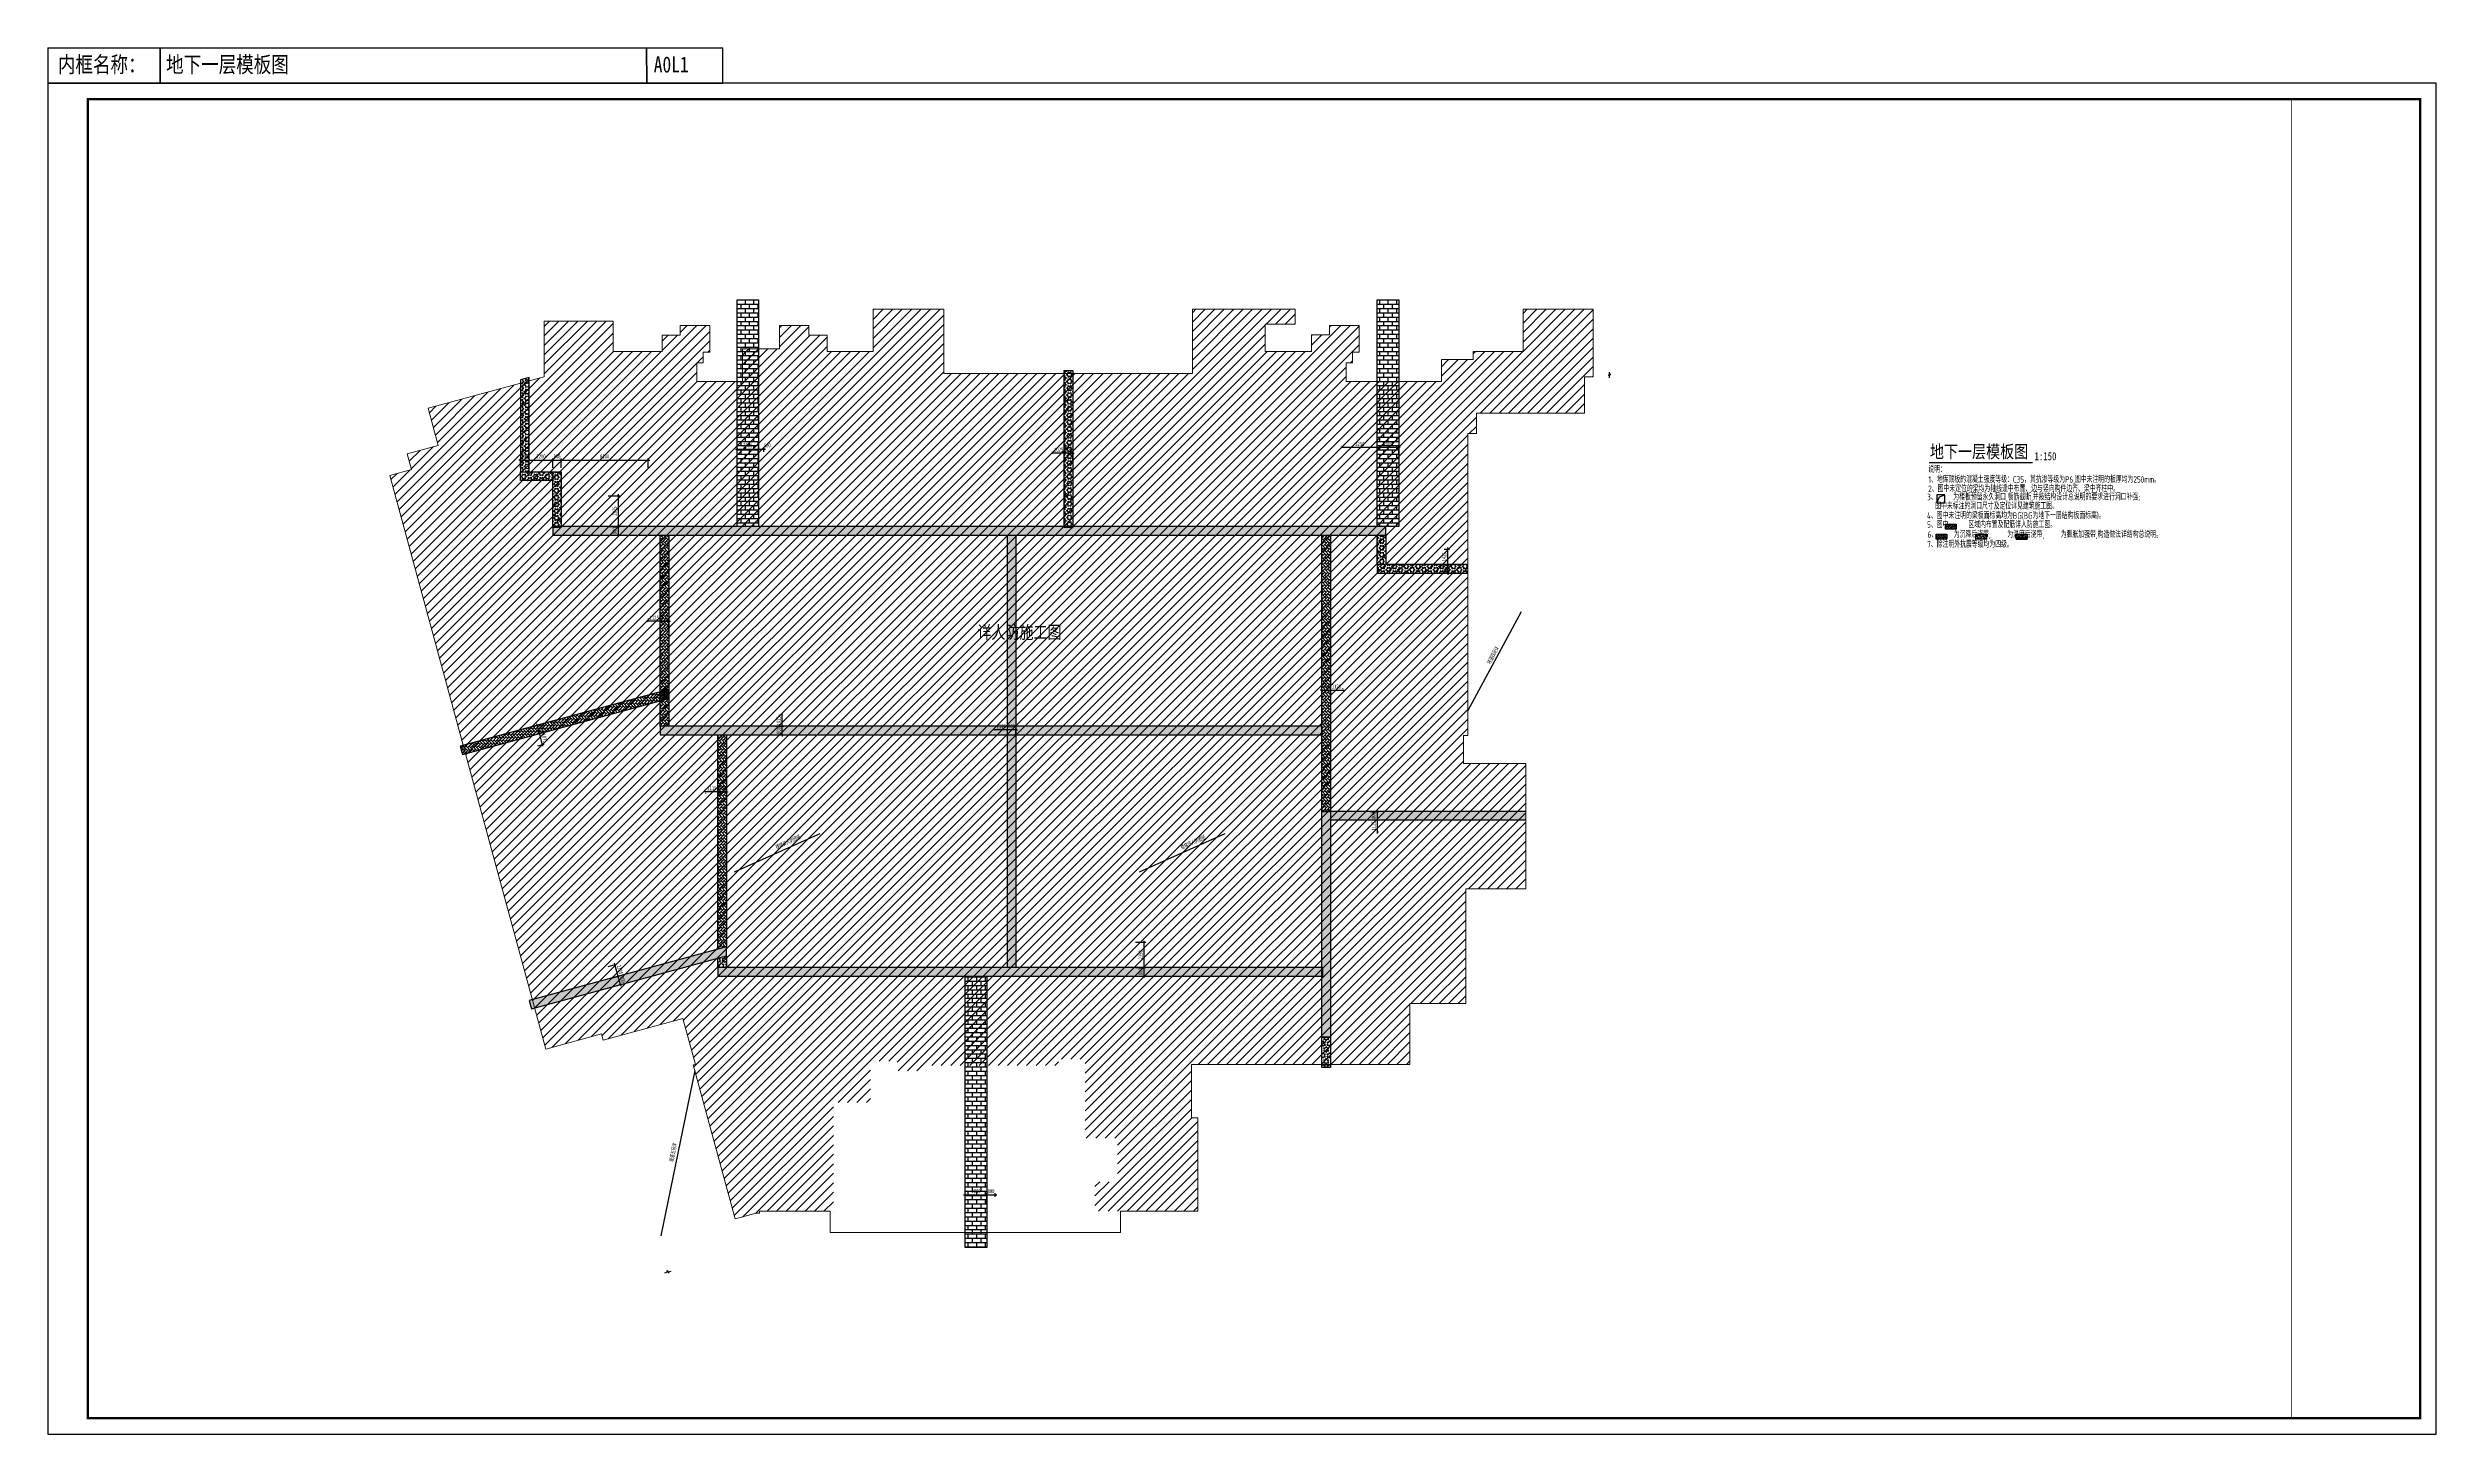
# Model space of a CAD drawing. Extents: x -302153 to 1239823, y 44204 to 1496698.
# Drawn here: x 878500 to 1101400, y 1073298 to 1202748 of the extents above; entities that cross this region are included whole.
import ezdxf
from ezdxf.enums import TextEntityAlignment as Align
from ezdxf.xclip import XClip

# ---------------------------------------------------------------- set-up
doc = ezdxf.new("R2010")
doc.units = 0
doc.header["$LTSCALE"] = 1500
doc.header["$MEASUREMENT"] = 0
doc.header["$XCLIPFRAME"] = 0
doc.layers.get('0').update_dxf_attribs({"linetype": 'CONTINUOUS'})
doc.layers.get('Defpoints').update_dxf_attribs({"color": 2, "linetype": 'CONTINUOUS'})
for name, color, linetype in [('C-SHET-SHET', 144, 'CONTINUOUS'), ('S_PLAN_DIMS', 3, 'CONTINUOUS'), ('S_PLAN_THIN', 83, 'CONTINUOUS'), ('SD_THIN', 83, 'CONTINUOUS'), ('TEXT', 7, 'CONTINUOUS'), ('后浇带', 7, 'CONTINUOUS')]:
    doc.layers.add(name, color=color, linetype=linetype)
doc.layers.add('HATCH', color=254, linetype='CONTINUOUS', lineweight=0)
doc.layers.add('内框', color=8, linetype='CONTINUOUS', plot=False)
doc.styles.add('TH-STYLE2', font='', dxfattribs={"width": 0.8})
doc.styles.add('TH-STYLE3', font='tssdeng.shx', dxfattribs={"width": 0.7, "bigfont": 'tssdchn.shx'})
doc.styles.add('TSSD_Dimension', font='', dxfattribs={"width": 0.7})
doc.styles.add('TSSD_Label', font='tssdeng.shx', dxfattribs={"width": 0.7, "bigfont": 'hztxt.shx'})
doc.styles.add('TSSD_REIN', font='Tssdeng.shx', dxfattribs={"width": 0.7, "bigfont": 'hztxt.shx'})
doc.styles.add('黑体', font='simhei.ttf')
doc.styles.get('TH-STYLE2').set_extended_font_data('SimSun')
doc.styles.get('TSSD_Dimension').set_extended_font_data('SimSun')
doc.dimstyles.new('TSSD_150_150', dxfattribs={"dimtxt": 375, "dimasz": 150, "dimexe": 150, "dimexo": 375, "dimgap": 150, "dimtad": 1, "dimdec": 0, "dimzin": 0, "dimdsep": 46, "dimtxsty": 'TSSD_Dimension', "dimblk": 'ARCHTICK', "dimblk1": 'ARCHTICK', "dimblk2": 'ARCHTICK', "dimcen": 0, "dimdle": 150, "dimclrt": 7, "dimadec": 0, "dimazin": 0, "dimtfac": 1, "dimtdec": 0, "dimtix": 1, "dimtmove": 2, "dimatfit": 3, "dimfxl": 1, "dimtolj": 1, "dimtzin": 0, "dimarcsym": 0})
pattern_1 = [(0, (0, 0), (0, 400), []), (90, (0, 0), (-400, 400), [400, -400])]

# ---------------------------------------------------------------- blocks, each defined once
blk = doc.blocks.new('THAPE_A0L1_inner')
at = {"layer": '内框'}
for p, q in [((0, 863), (0, 841)), ((0, 863), (420, 863)), ((70, 841), (70, 863)), ((70, 863), (70, 841)), ((372.7, 841), (372.6, 863)), ((372.6, 863), (372.7, 841)), ((420, 841), (420, 863)), ((0, 841), (70, 841)), ((40, 841), (0, 841)), ((120, 841), (40, 841)), ((70, 841), (372.7, 841)), ((280, 841), (120, 841)), ((420, 841), (280, 841)), ((372.7, 841), (420, 841)), ((1476, 774), (1476, 802))]:
    blk.add_line(p, q, dxfattribs=at)
blk.add_lwpolyline([(0, 0), (1486, 0), (1486, 841), (0, 841)], close=True, dxfattribs=at)
at = {"layer": '内框', "const_width": 1.4}
blk.add_lwpolyline([(25, 831), (25, 10), (1476, 10), (1476, 831)], close=True, dxfattribs=at)
at = {"layer": '内框', "const_width": 0.5}
blk.add_lwpolyline([(1396, 831), (1396, 10)], dxfattribs=at)
at = {"layer": '内框', "style": '黑体', "width": 0.8}
for s, p in [('内框名称：', (6.3, 847.6)), ('A0L1', (377, 847.6))]:
    blk.add_text(s, height=10, dxfattribs=at).set_placement(p)
blk.add_attdef('内框名称', (73.6, 847.6), '', height=10, dxfattribs=at)
blk = doc.blocks.new('_ArchTick')
at = {"color": 0, "const_width": 0.25}
blk.add_lwpolyline([(-0.5, -0.5), (0.5, 0.5)], dxfattribs=at)
blk = doc.blocks.new('*D233')
at = {"layer": 'Defpoints', "color": 0, "transparency": 16777216}
for p in [(466924, 1355656), (466124, 1354483), (466924, 1355091)]:
    blk.add_point(p, dxfattribs=at)
at = {"layer": 'S_PLAN_DIMS', "color": 0, "lineweight": -2, "transparency": 16777216}
for p, q in [((466124, 1355656), (465974, 1355656)), ((466124, 1354858), (466124, 1355806)), ((466124, 1355656), (466924, 1355656)), ((466924, 1355466), (466924, 1355806)), ((466924, 1355656), (467074, 1355656))]:
    blk.add_line(p, q, dxfattribs=at)
at = {"layer": 'S_PLAN_DIMS', "color": 0, "lineweight": -2, "transparency": 16777216, "xscale": 150, "yscale": 150, "zscale": 150}
blk.add_blockref('_ArchTick', (466124, 1355656), dxfattribs=at)
at = {"layer": 'S_PLAN_DIMS', "color": 0, "lineweight": -2, "transparency": 16777216, "xscale": 150, "yscale": 150, "zscale": 150, "rotation": 180}
blk.add_blockref('_ArchTick', (466924, 1355656), dxfattribs=at)
at = {"layer": 'S_PLAN_DIMS', "color": 7, "transparency": 16777216, "insert": (466524, 1355994), "char_height": 375, "attachment_point": 5, "style": 'TSSD_Dimension'}
blk.add_mtext('\\A1;800', dxfattribs=at)
blk = doc.blocks.new('*D234')
at = {"layer": 'Defpoints', "color": 0, "transparency": 16777216}
for p in [(466124, 1355656), (464124, 1354483), (466124, 1354483)]:
    blk.add_point(p, dxfattribs=at)
at = {"layer": 'S_PLAN_DIMS', "color": 0, "lineweight": -2, "transparency": 16777216}
for p, q in [((463974, 1355656), (466274, 1355656)), ((464124, 1354858), (464124, 1355806)), ((466124, 1354858), (466124, 1355806))]:
    blk.add_line(p, q, dxfattribs=at)
at = {"layer": 'S_PLAN_DIMS', "color": 0, "lineweight": -2, "transparency": 16777216, "xscale": 150, "yscale": 150, "zscale": 150, "rotation": 180}
blk.add_blockref('_ArchTick', (464124, 1355656), dxfattribs=at)
at = {"layer": 'S_PLAN_DIMS', "color": 0, "lineweight": -2, "transparency": 16777216, "xscale": 150, "yscale": 150, "zscale": 150}
blk.add_blockref('_ArchTick', (466124, 1355656), dxfattribs=at)
at = {"layer": 'S_PLAN_DIMS', "color": 7, "transparency": 16777216, "insert": (465124, 1355994), "char_height": 375, "attachment_point": 5, "style": 'TSSD_Dimension'}
blk.add_mtext('\\A1;2000', dxfattribs=at)
blk = doc.blocks.new('*D235')
at = {"layer": 'Defpoints', "color": 0, "transparency": 16777216}
for p in [(479647, 1376878), (479647, 1376078), (480823, 1376878)]:
    blk.add_point(p, dxfattribs=at)
at = {"layer": 'S_PLAN_DIMS', "color": 0, "lineweight": -2, "transparency": 16777216}
for p, q in [((480022, 1376878), (480973, 1376878)), ((480022, 1376078), (480973, 1376078)), ((480823, 1376878), (480823, 1377028)), ((480823, 1376078), (480823, 1376878)), ((480823, 1376078), (480823, 1375928))]:
    blk.add_line(p, q, dxfattribs=at)
at = {"layer": 'S_PLAN_DIMS', "color": 0, "lineweight": -2, "transparency": 16777216, "xscale": 150, "yscale": 150, "zscale": 150}
for p, rotation in [((480823, 1376878), 270), ((480823, 1376078), 90)]:
    blk.add_blockref('_ArchTick', p, dxfattribs=dict(at, rotation=rotation))
at = {"layer": 'S_PLAN_DIMS', "color": 7, "transparency": 16777216, "insert": (480485, 1376478), "char_height": 375, "attachment_point": 5, "rotation": 90, "style": 'TSSD_Dimension'}
blk.add_mtext('\\A1;800', dxfattribs=at)
blk = doc.blocks.new('*D236')
at = {"layer": 'Defpoints', "color": 0, "transparency": 16777216}
for p in [(499325, 1402776), (499325, 1402572), (498199, 1401940)]:
    blk.add_point(p, dxfattribs=at)
at = {"layer": 'S_PLAN_DIMS', "color": 0, "lineweight": -2, "transparency": 16777216}
for p, q in [((498049, 1402776), (499475, 1402776)), ((498199, 1402315), (498199, 1402926)), ((499325, 1402947), (499325, 1402926))]:
    blk.add_line(p, q, dxfattribs=at)
at = {"layer": 'S_PLAN_DIMS', "color": 0, "lineweight": -2, "transparency": 16777216, "xscale": 150, "yscale": 150, "zscale": 150, "rotation": 180}
blk.add_blockref('_ArchTick', (498199, 1402776), dxfattribs=at)
at = {"layer": 'S_PLAN_DIMS', "color": 0, "lineweight": -2, "transparency": 16777216, "xscale": 150, "yscale": 150, "zscale": 150}
blk.add_blockref('_ArchTick', (499325, 1402776), dxfattribs=at)
at = {"layer": 'S_PLAN_DIMS', "color": 7, "transparency": 16777216, "insert": (498762, 1403113), "char_height": 375, "attachment_point": 5, "style": 'TSSD_Dimension'}
blk.add_mtext('\\A1;1126', dxfattribs=at)
blk = doc.blocks.new('*D237')
at = {"layer": 'Defpoints', "color": 0, "transparency": 16777216}
for p in [(498199, 1402776), (497399, 1401940), (498199, 1401940)]:
    blk.add_point(p, dxfattribs=at)
at = {"layer": 'S_PLAN_DIMS', "color": 0, "lineweight": -2, "transparency": 16777216}
for p, q in [((497399, 1402776), (497249, 1402776)), ((497399, 1402315), (497399, 1402926)), ((497399, 1402776), (498199, 1402776)), ((498199, 1402315), (498199, 1402926)), ((498199, 1402776), (498349, 1402776))]:
    blk.add_line(p, q, dxfattribs=at)
at = {"layer": 'S_PLAN_DIMS', "color": 0, "lineweight": -2, "transparency": 16777216, "xscale": 150, "yscale": 150, "zscale": 150}
blk.add_blockref('_ArchTick', (497399, 1402776), dxfattribs=at)
at = {"layer": 'S_PLAN_DIMS', "color": 0, "lineweight": -2, "transparency": 16777216, "xscale": 150, "yscale": 150, "zscale": 150, "rotation": 180}
blk.add_blockref('_ArchTick', (498199, 1402776), dxfattribs=at)
at = {"layer": 'S_PLAN_DIMS', "color": 7, "transparency": 16777216, "insert": (497799, 1403113), "char_height": 375, "attachment_point": 5, "style": 'TSSD_Dimension'}
blk.add_mtext('\\A1;800', dxfattribs=at)
blk = doc.blocks.new('*D238')
at = {"layer": 'Defpoints', "color": 0, "transparency": 16777216}
for p in [(466925, 1399065), (466925, 1398846), (468050, 1398183)]:
    blk.add_point(p, dxfattribs=at)
at = {"layer": 'S_PLAN_DIMS', "color": 0, "lineweight": -2, "transparency": 16777216}
for p, q in [((468200, 1399065), (466775, 1399065)), ((466925, 1399221), (466925, 1399215)), ((468050, 1398558), (468050, 1399215))]:
    blk.add_line(p, q, dxfattribs=at)
at = {"layer": 'S_PLAN_DIMS', "color": 0, "lineweight": -2, "transparency": 16777216, "xscale": 150, "yscale": 150, "zscale": 150, "rotation": 180}
blk.add_blockref('_ArchTick', (466925, 1399065), dxfattribs=at)
at = {"layer": 'S_PLAN_DIMS', "color": 0, "lineweight": -2, "transparency": 16777216, "xscale": 150, "yscale": 150, "zscale": 150}
blk.add_blockref('_ArchTick', (468050, 1399065), dxfattribs=at)
at = {"layer": 'S_PLAN_DIMS', "color": 7, "transparency": 16777216, "insert": (467488, 1399403), "char_height": 375, "attachment_point": 5, "style": 'TSSD_Dimension'}
blk.add_mtext('\\A1;1125', dxfattribs=at)
blk = doc.blocks.new('*D239')
at = {"layer": 'Defpoints', "color": 0, "transparency": 16777216}
for p in [(468050, 1399065), (468050, 1398183), (468850, 1398183)]:
    blk.add_point(p, dxfattribs=at)
at = {"layer": 'S_PLAN_DIMS', "color": 0, "lineweight": -2, "transparency": 16777216}
for p, q in [((468050, 1399065), (467900, 1399065)), ((468050, 1398558), (468050, 1399215)), ((468850, 1399065), (468050, 1399065)), ((468850, 1398558), (468850, 1399215)), ((468850, 1399065), (469000, 1399065))]:
    blk.add_line(p, q, dxfattribs=at)
at = {"layer": 'S_PLAN_DIMS', "color": 0, "lineweight": -2, "transparency": 16777216, "xscale": 150, "yscale": 150, "zscale": 150}
blk.add_blockref('_ArchTick', (468050, 1399065), dxfattribs=at)
at = {"layer": 'S_PLAN_DIMS', "color": 0, "lineweight": -2, "transparency": 16777216, "xscale": 150, "yscale": 150, "zscale": 150, "rotation": 180}
blk.add_blockref('_ArchTick', (468850, 1399065), dxfattribs=at)
at = {"layer": 'S_PLAN_DIMS', "color": 7, "transparency": 16777216, "insert": (468450, 1399403), "char_height": 375, "attachment_point": 5, "style": 'TSSD_Dimension'}
blk.add_mtext('\\A1;800', dxfattribs=at)
blk = doc.blocks.new('*D240')
at = {"layer": 'Defpoints', "color": 0, "transparency": 16777216}
for p in [(439925, 1393468), (439925, 1393272), (441040, 1394128)]:
    blk.add_point(p, dxfattribs=at)
at = {"layer": 'S_PLAN_DIMS', "color": 0, "lineweight": -2, "transparency": 16777216}
for p, q in [((441190, 1393272), (439775, 1393272)), ((441040, 1393753), (441040, 1393122)), ((439925, 1393093), (439925, 1393122))]:
    blk.add_line(p, q, dxfattribs=at)
at = {"layer": 'S_PLAN_DIMS', "color": 0, "lineweight": -2, "transparency": 16777216, "xscale": 150, "yscale": 150, "zscale": 150, "rotation": 180}
blk.add_blockref('_ArchTick', (439925, 1393272), dxfattribs=at)
at = {"layer": 'S_PLAN_DIMS', "color": 0, "lineweight": -2, "transparency": 16777216, "xscale": 150, "yscale": 150, "zscale": 150}
blk.add_blockref('_ArchTick', (441040, 1393272), dxfattribs=at)
at = {"layer": 'S_PLAN_DIMS', "color": 7, "transparency": 16777216, "insert": (440483, 1393610), "char_height": 375, "attachment_point": 5, "style": 'TSSD_Dimension'}
blk.add_mtext('\\A1;1115', dxfattribs=at)
blk = doc.blocks.new('*D241')
at = {"layer": 'Defpoints', "color": 0, "transparency": 16777216}
for p in [(441040, 1394128), (441040, 1393272), (441840, 1394128)]:
    blk.add_point(p, dxfattribs=at)
at = {"layer": 'S_PLAN_DIMS', "color": 0, "lineweight": -2, "transparency": 16777216}
for p, q in [((441040, 1393272), (440890, 1393272)), ((441040, 1393753), (441040, 1393122)), ((441840, 1393272), (441040, 1393272)), ((441840, 1393753), (441840, 1393122)), ((441840, 1393272), (441990, 1393272))]:
    blk.add_line(p, q, dxfattribs=at)
at = {"layer": 'S_PLAN_DIMS', "color": 0, "lineweight": -2, "transparency": 16777216, "xscale": 150, "yscale": 150, "zscale": 150}
blk.add_blockref('_ArchTick', (441040, 1393272), dxfattribs=at)
at = {"layer": 'S_PLAN_DIMS', "color": 0, "lineweight": -2, "transparency": 16777216, "xscale": 150, "yscale": 150, "zscale": 150, "rotation": 180}
blk.add_blockref('_ArchTick', (441840, 1393272), dxfattribs=at)
at = {"layer": 'S_PLAN_DIMS', "color": 7, "transparency": 16777216, "insert": (441440, 1393610), "char_height": 375, "attachment_point": 5, "style": 'TSSD_Dimension'}
blk.add_mtext('\\A1;800', dxfattribs=at)
blk = doc.blocks.new('*D242')
at = {"layer": 'Defpoints', "color": 0, "transparency": 16777216}
for p in [(447042, 1400427), (447096, 1400427), (446018, 1399402)]:
    blk.add_point(p, dxfattribs=at)
at = {"layer": 'S_PLAN_DIMS', "color": 0, "lineweight": -2, "transparency": 16777216}
for p, q in [((446721, 1400427), (446892, 1400427)), ((447042, 1399252), (447042, 1400577)), ((446393, 1399402), (447192, 1399402))]:
    blk.add_line(p, q, dxfattribs=at)
at = {"layer": 'S_PLAN_DIMS', "color": 0, "lineweight": -2, "transparency": 16777216, "xscale": 150, "yscale": 150, "zscale": 150}
for p, rotation in [((447042, 1400427), 90), ((447042, 1399402), 270)]:
    blk.add_blockref('_ArchTick', p, dxfattribs=dict(at, rotation=rotation))
at = {"layer": 'S_PLAN_DIMS', "color": 7, "transparency": 16777216, "insert": (446704, 1399915), "char_height": 375, "attachment_point": 5, "rotation": 90, "style": 'TSSD_Dimension'}
blk.add_mtext('\\A1;1025', dxfattribs=at)
blk = doc.blocks.new('*D243')
at = {"layer": 'Defpoints', "color": 0, "transparency": 16777216}
for p in [(445876, 1398602), (446018, 1399402), (447042, 1399402)]:
    blk.add_point(p, dxfattribs=at)
at = {"layer": 'S_PLAN_DIMS', "color": 0, "lineweight": -2, "transparency": 16777216}
for p, q in [((446251, 1398602), (447192, 1398602)), ((446393, 1399402), (447192, 1399402)), ((447042, 1399402), (447042, 1399552)), ((447042, 1398602), (447042, 1399402)), ((447042, 1398602), (447042, 1398452))]:
    blk.add_line(p, q, dxfattribs=at)
at = {"layer": 'S_PLAN_DIMS', "color": 0, "lineweight": -2, "transparency": 16777216, "xscale": 150, "yscale": 150, "zscale": 150}
for p, rotation in [((447042, 1399402), 270), ((447042, 1398602), 90)]:
    blk.add_blockref('_ArchTick', p, dxfattribs=dict(at, rotation=rotation))
at = {"layer": 'S_PLAN_DIMS', "color": 7, "transparency": 16777216, "insert": (446704, 1399002), "char_height": 375, "attachment_point": 5, "rotation": 90, "style": 'TSSD_Dimension'}
blk.add_mtext('\\A1;800', dxfattribs=at)
blk = doc.blocks.new('*D244')
at = {"layer": 'Defpoints', "color": 0, "transparency": 16777216}
for p in [(434525, 1409198), (434525, 1409100), (435650, 1407961)]:
    blk.add_point(p, dxfattribs=at)
at = {"layer": 'S_PLAN_DIMS', "color": 0, "lineweight": -2, "transparency": 16777216}
for p, q in [((435800, 1409198), (434375, 1409198)), ((434525, 1409475), (434525, 1409348)), ((435650, 1408336), (435650, 1409348))]:
    blk.add_line(p, q, dxfattribs=at)
at = {"layer": 'S_PLAN_DIMS', "color": 0, "lineweight": -2, "transparency": 16777216, "xscale": 150, "yscale": 150, "zscale": 150, "rotation": 180}
blk.add_blockref('_ArchTick', (434525, 1409198), dxfattribs=at)
at = {"layer": 'S_PLAN_DIMS', "color": 0, "lineweight": -2, "transparency": 16777216, "xscale": 150, "yscale": 150, "zscale": 150}
blk.add_blockref('_ArchTick', (435650, 1409198), dxfattribs=at)
at = {"layer": 'S_PLAN_DIMS', "color": 7, "transparency": 16777216, "insert": (435087, 1409535), "char_height": 375, "attachment_point": 5, "style": 'TSSD_Dimension'}
blk.add_mtext('\\A1;1125', dxfattribs=at)
blk = doc.blocks.new('*D245')
at = {"layer": 'Defpoints', "color": 0, "transparency": 16777216}
for p in [(435650, 1409198), (435650, 1407961), (436450, 1407961)]:
    blk.add_point(p, dxfattribs=at)
at = {"layer": 'S_PLAN_DIMS', "color": 0, "lineweight": -2, "transparency": 16777216}
for p, q in [((435650, 1409198), (435500, 1409198)), ((435650, 1408336), (435650, 1409348)), ((436450, 1409198), (435650, 1409198)), ((436450, 1408336), (436450, 1409348)), ((436450, 1409198), (436600, 1409198))]:
    blk.add_line(p, q, dxfattribs=at)
at = {"layer": 'S_PLAN_DIMS', "color": 0, "lineweight": -2, "transparency": 16777216, "xscale": 150, "yscale": 150, "zscale": 150}
blk.add_blockref('_ArchTick', (435650, 1409198), dxfattribs=at)
at = {"layer": 'S_PLAN_DIMS', "color": 0, "lineweight": -2, "transparency": 16777216, "xscale": 150, "yscale": 150, "zscale": 150, "rotation": 180}
blk.add_blockref('_ArchTick', (436450, 1409198), dxfattribs=at)
at = {"layer": 'S_PLAN_DIMS', "color": 7, "transparency": 16777216, "insert": (436050, 1409535), "char_height": 375, "attachment_point": 5, "style": 'TSSD_Dimension'}
blk.add_mtext('\\A1;800', dxfattribs=at)
blk = doc.blocks.new('*D246')
at = {"layer": 'Defpoints', "color": 0, "transparency": 16777216}
for p in [(430427, 1420927), (430427, 1418052), (431735, 1418052)]:
    blk.add_point(p, dxfattribs=at)
at = {"layer": 'S_PLAN_DIMS', "color": 0, "lineweight": -2, "transparency": 16777216}
for p, q in [((430802, 1420927), (431885, 1420927)), ((431735, 1421077), (431735, 1417902)), ((430802, 1418052), (431885, 1418052))]:
    blk.add_line(p, q, dxfattribs=at)
at = {"layer": 'S_PLAN_DIMS', "color": 0, "lineweight": -2, "transparency": 16777216, "xscale": 150, "yscale": 150, "zscale": 150}
for p, rotation in [((431735, 1420927), 90), ((431735, 1418052), 270)]:
    blk.add_blockref('_ArchTick', p, dxfattribs=dict(at, rotation=rotation))
at = {"layer": 'S_PLAN_DIMS', "color": 7, "transparency": 16777216, "insert": (431398, 1419490), "char_height": 375, "attachment_point": 5, "rotation": 90, "style": 'TSSD_Dimension'}
blk.add_mtext('\\A1;2875', dxfattribs=at)
blk = doc.blocks.new('*D247')
at = {"layer": 'Defpoints', "color": 0, "transparency": 16777216}
for p in [(430427, 1418052), (430427, 1417252), (431735, 1417252)]:
    blk.add_point(p, dxfattribs=at)
at = {"layer": 'S_PLAN_DIMS', "color": 0, "lineweight": -2, "transparency": 16777216}
for p, q in [((430802, 1418052), (431885, 1418052)), ((431735, 1418052), (431735, 1418202)), ((431735, 1418052), (431735, 1417252)), ((430802, 1417252), (431885, 1417252)), ((431735, 1417252), (431735, 1417102))]:
    blk.add_line(p, q, dxfattribs=at)
at = {"layer": 'S_PLAN_DIMS', "color": 0, "lineweight": -2, "transparency": 16777216, "xscale": 150, "yscale": 150, "zscale": 150}
for p, rotation in [((431735, 1418052), 270), ((431735, 1417252), 90)]:
    blk.add_blockref('_ArchTick', p, dxfattribs=dict(at, rotation=rotation))
at = {"layer": 'S_PLAN_DIMS', "color": 7, "transparency": 16777216, "insert": (431398, 1417652), "char_height": 375, "attachment_point": 5, "rotation": 90, "style": 'TSSD_Dimension'}
blk.add_mtext('\\A1;800', dxfattribs=at)
blk = doc.blocks.new('*D248')
at = {"layer": 'Defpoints', "color": 0, "transparency": 16777216}
for p in [(422625, 1423152), (423425, 1424257), (423425, 1423152)]:
    blk.add_point(p, dxfattribs=at)
at = {"layer": 'S_PLAN_DIMS', "color": 0, "lineweight": -2, "transparency": 16777216}
for p, q in [((422625, 1423527), (422625, 1424407)), ((423425, 1423527), (423425, 1424407)), ((422625, 1424257), (422475, 1424257)), ((422625, 1424257), (423425, 1424257)), ((423425, 1424257), (423575, 1424257))]:
    blk.add_line(p, q, dxfattribs=at)
at = {"layer": 'S_PLAN_DIMS', "color": 0, "lineweight": -2, "transparency": 16777216, "xscale": 150, "yscale": 150, "zscale": 150}
blk.add_blockref('_ArchTick', (422625, 1424257), dxfattribs=at)
at = {"layer": 'S_PLAN_DIMS', "color": 0, "lineweight": -2, "transparency": 16777216, "xscale": 150, "yscale": 150, "zscale": 150, "rotation": 180}
blk.add_blockref('_ArchTick', (423425, 1424257), dxfattribs=at)
at = {"layer": 'S_PLAN_DIMS', "color": 7, "transparency": 16777216, "insert": (423025, 1424594), "char_height": 375, "attachment_point": 5, "style": 'TSSD_Dimension'}
blk.add_mtext('\\A1;800', dxfattribs=at)
blk = doc.blocks.new('*D249')
at = {"layer": 'Defpoints', "color": 0, "transparency": 16777216}
for p in [(423425, 1423152), (425625, 1424257), (425625, 1423152)]:
    blk.add_point(p, dxfattribs=at)
at = {"layer": 'S_PLAN_DIMS', "color": 0, "lineweight": -2, "transparency": 16777216}
for p, q in [((423425, 1423527), (423425, 1424407)), ((425625, 1423527), (425625, 1424407)), ((423275, 1424257), (425775, 1424257))]:
    blk.add_line(p, q, dxfattribs=at)
at = {"layer": 'S_PLAN_DIMS', "color": 0, "lineweight": -2, "transparency": 16777216, "xscale": 150, "yscale": 150, "zscale": 150, "rotation": 180}
blk.add_blockref('_ArchTick', (423425, 1424257), dxfattribs=at)
at = {"layer": 'S_PLAN_DIMS', "color": 0, "lineweight": -2, "transparency": 16777216, "xscale": 150, "yscale": 150, "zscale": 150}
blk.add_blockref('_ArchTick', (425625, 1424257), dxfattribs=at)
at = {"layer": 'S_PLAN_DIMS', "color": 7, "transparency": 16777216, "insert": (424525, 1424594), "char_height": 375, "attachment_point": 5, "style": 'TSSD_Dimension'}
blk.add_mtext('\\A1;2200', dxfattribs=at)
blk = doc.blocks.new('*D250')
at = {"layer": 'Defpoints', "color": 0, "transparency": 16777216}
for p in [(425625, 1423152), (426425, 1424257), (426425, 1423152)]:
    blk.add_point(p, dxfattribs=at)
at = {"layer": 'S_PLAN_DIMS', "color": 0, "lineweight": -2, "transparency": 16777216}
for p, q in [((425625, 1423527), (425625, 1424407)), ((426425, 1423527), (426425, 1424407)), ((425625, 1424257), (425475, 1424257)), ((425625, 1424257), (426425, 1424257)), ((426425, 1424257), (426575, 1424257))]:
    blk.add_line(p, q, dxfattribs=at)
at = {"layer": 'S_PLAN_DIMS', "color": 0, "lineweight": -2, "transparency": 16777216, "xscale": 150, "yscale": 150, "zscale": 150}
blk.add_blockref('_ArchTick', (425625, 1424257), dxfattribs=at)
at = {"layer": 'S_PLAN_DIMS', "color": 0, "lineweight": -2, "transparency": 16777216, "xscale": 150, "yscale": 150, "zscale": 150, "rotation": 180}
blk.add_blockref('_ArchTick', (426425, 1424257), dxfattribs=at)
at = {"layer": 'S_PLAN_DIMS', "color": 7, "transparency": 16777216, "insert": (426025, 1424594), "char_height": 375, "attachment_point": 5, "style": 'TSSD_Dimension'}
blk.add_mtext('\\A1;800', dxfattribs=at)
blk = doc.blocks.new('*D251')
at = {"layer": 'Defpoints', "color": 0, "transparency": 16777216}
for p in [(426425, 1423152), (434525, 1424257), (434525, 1423152)]:
    blk.add_point(p, dxfattribs=at)
at = {"layer": 'S_PLAN_DIMS', "color": 0, "lineweight": -2, "transparency": 16777216}
for p, q in [((426425, 1423527), (426425, 1424407)), ((434525, 1423527), (434525, 1424407)), ((426275, 1424257), (434675, 1424257))]:
    blk.add_line(p, q, dxfattribs=at)
at = {"layer": 'S_PLAN_DIMS', "color": 0, "lineweight": -2, "transparency": 16777216, "xscale": 150, "yscale": 150, "zscale": 150, "rotation": 180}
blk.add_blockref('_ArchTick', (426425, 1424257), dxfattribs=at)
at = {"layer": 'S_PLAN_DIMS', "color": 0, "lineweight": -2, "transparency": 16777216, "xscale": 150, "yscale": 150, "zscale": 150}
blk.add_blockref('_ArchTick', (434525, 1424257), dxfattribs=at)
at = {"layer": 'S_PLAN_DIMS', "color": 7, "transparency": 16777216, "insert": (430475, 1424594), "char_height": 375, "attachment_point": 5, "style": 'TSSD_Dimension'}
blk.add_mtext('\\A1;8100', dxfattribs=at)
blk = doc.blocks.new('*D252')
at = {"layer": 'Defpoints', "color": 0, "transparency": 16777216}
for p in [(445325, 1425281), (445325, 1424632), (444826, 1424149)]:
    blk.add_point(p, dxfattribs=at)
at = {"layer": 'S_PLAN_DIMS', "color": 0, "lineweight": -2, "transparency": 16777216}
for p, q in [((444676, 1425281), (445475, 1425281)), ((444826, 1424524), (444826, 1425431)), ((445325, 1425007), (445325, 1425431))]:
    blk.add_line(p, q, dxfattribs=at)
at = {"layer": 'S_PLAN_DIMS', "color": 0, "lineweight": -2, "transparency": 16777216, "xscale": 150, "yscale": 150, "zscale": 150, "rotation": 180}
blk.add_blockref('_ArchTick', (444826, 1425281), dxfattribs=at)
at = {"layer": 'S_PLAN_DIMS', "color": 0, "lineweight": -2, "transparency": 16777216, "xscale": 150, "yscale": 150, "zscale": 150}
blk.add_blockref('_ArchTick', (445325, 1425281), dxfattribs=at)
at = {"layer": 'S_PLAN_DIMS', "color": 7, "transparency": 16777216, "insert": (445648, 1425619), "char_height": 375, "attachment_point": 5, "style": 'TSSD_Dimension'}
blk.add_mtext('\\A1;500', dxfattribs=at)
blk = doc.blocks.new('*D253')
at = {"layer": 'Defpoints', "color": 0, "transparency": 16777216}
for p in [(444826, 1425281), (442825, 1424150), (444826, 1424149)]:
    blk.add_point(p, dxfattribs=at)
at = {"layer": 'S_PLAN_DIMS', "color": 0, "lineweight": -2, "transparency": 16777216}
for p, q in [((442675, 1425281), (444976, 1425281)), ((442825, 1424525), (442825, 1425431)), ((444826, 1424524), (444826, 1425431))]:
    blk.add_line(p, q, dxfattribs=at)
at = {"layer": 'S_PLAN_DIMS', "color": 0, "lineweight": -2, "transparency": 16777216, "xscale": 150, "yscale": 150, "zscale": 150, "rotation": 180}
blk.add_blockref('_ArchTick', (442825, 1425281), dxfattribs=at)
at = {"layer": 'S_PLAN_DIMS', "color": 0, "lineweight": -2, "transparency": 16777216, "xscale": 150, "yscale": 150, "zscale": 150}
blk.add_blockref('_ArchTick', (444826, 1425281), dxfattribs=at)
at = {"layer": 'S_PLAN_DIMS', "color": 7, "transparency": 16777216, "insert": (443826, 1425619), "char_height": 375, "attachment_point": 5, "style": 'TSSD_Dimension'}
blk.add_mtext('\\A1;2000', dxfattribs=at)
blk = doc.blocks.new('*D254')
at = {"layer": 'Defpoints', "color": 0, "transparency": 16777216}
for p in [(472325, 1424882), (472325, 1424713), (473350, 1423922)]:
    blk.add_point(p, dxfattribs=at)
at = {"layer": 'S_PLAN_DIMS', "color": 0, "lineweight": -2, "transparency": 16777216}
for p, q in [((473500, 1424882), (472175, 1424882)), ((472325, 1425088), (472325, 1425032)), ((473350, 1424297), (473350, 1425032))]:
    blk.add_line(p, q, dxfattribs=at)
at = {"layer": 'S_PLAN_DIMS', "color": 0, "lineweight": -2, "transparency": 16777216, "xscale": 150, "yscale": 150, "zscale": 150, "rotation": 180}
blk.add_blockref('_ArchTick', (472325, 1424882), dxfattribs=at)
at = {"layer": 'S_PLAN_DIMS', "color": 0, "lineweight": -2, "transparency": 16777216, "xscale": 150, "yscale": 150, "zscale": 150}
blk.add_blockref('_ArchTick', (473350, 1424882), dxfattribs=at)
at = {"layer": 'S_PLAN_DIMS', "color": 7, "transparency": 16777216, "insert": (472838, 1425219), "char_height": 375, "attachment_point": 5, "style": 'TSSD_Dimension'}
blk.add_mtext('\\A1;1025', dxfattribs=at)
blk = doc.blocks.new('*D255')
at = {"layer": 'Defpoints', "color": 0, "transparency": 16777216}
for p in [(473350, 1424882), (473350, 1423922), (474150, 1423922)]:
    blk.add_point(p, dxfattribs=at)
at = {"layer": 'S_PLAN_DIMS', "color": 0, "lineweight": -2, "transparency": 16777216}
for p, q in [((473350, 1424882), (473200, 1424882)), ((473350, 1424297), (473350, 1425032)), ((474150, 1424882), (473350, 1424882)), ((474150, 1424297), (474150, 1425032)), ((474150, 1424882), (474300, 1424882))]:
    blk.add_line(p, q, dxfattribs=at)
at = {"layer": 'S_PLAN_DIMS', "color": 0, "lineweight": -2, "transparency": 16777216, "xscale": 150, "yscale": 150, "zscale": 150}
blk.add_blockref('_ArchTick', (473350, 1424882), dxfattribs=at)
at = {"layer": 'S_PLAN_DIMS', "color": 0, "lineweight": -2, "transparency": 16777216, "xscale": 150, "yscale": 150, "zscale": 150, "rotation": 180}
blk.add_blockref('_ArchTick', (474150, 1424882), dxfattribs=at)
at = {"layer": 'S_PLAN_DIMS', "color": 7, "transparency": 16777216, "insert": (473750, 1425219), "char_height": 375, "attachment_point": 5, "style": 'TSSD_Dimension'}
blk.add_mtext('\\A1;800', dxfattribs=at)
blk = doc.blocks.new('*D256')
at = {"layer": 'Defpoints', "color": 0, "transparency": 16777216}
for p in [(499322, 1425416), (499322, 1425072), (502572, 1424505)]:
    blk.add_point(p, dxfattribs=at)
at = {"layer": 'S_PLAN_DIMS', "color": 0, "lineweight": -2, "transparency": 16777216}
for p, q in [((502722, 1425416), (499172, 1425416)), ((499322, 1425447), (499322, 1425566)), ((502572, 1424880), (502572, 1425566))]:
    blk.add_line(p, q, dxfattribs=at)
at = {"layer": 'S_PLAN_DIMS', "color": 0, "lineweight": -2, "transparency": 16777216, "xscale": 150, "yscale": 150, "zscale": 150, "rotation": 180}
blk.add_blockref('_ArchTick', (499322, 1425416), dxfattribs=at)
at = {"layer": 'S_PLAN_DIMS', "color": 0, "lineweight": -2, "transparency": 16777216, "xscale": 150, "yscale": 150, "zscale": 150}
blk.add_blockref('_ArchTick', (502572, 1425416), dxfattribs=at)
at = {"layer": 'S_PLAN_DIMS', "color": 7, "transparency": 16777216, "insert": (500947, 1425753), "char_height": 375, "attachment_point": 5, "style": 'TSSD_Dimension'}
blk.add_mtext('\\A1;3250', dxfattribs=at)
blk = doc.blocks.new('*D257')
at = {"layer": 'Defpoints', "color": 0, "transparency": 16777216}
for p in [(502572, 1425416), (502572, 1424505), (504572, 1424504)]:
    blk.add_point(p, dxfattribs=at)
at = {"layer": 'S_PLAN_DIMS', "color": 0, "lineweight": -2, "transparency": 16777216}
for p, q in [((504722, 1425416), (502422, 1425416)), ((502572, 1424880), (502572, 1425566)), ((504572, 1424879), (504572, 1425566))]:
    blk.add_line(p, q, dxfattribs=at)
at = {"layer": 'S_PLAN_DIMS', "color": 0, "lineweight": -2, "transparency": 16777216, "xscale": 150, "yscale": 150, "zscale": 150, "rotation": 180}
blk.add_blockref('_ArchTick', (502572, 1425416), dxfattribs=at)
at = {"layer": 'S_PLAN_DIMS', "color": 0, "lineweight": -2, "transparency": 16777216, "xscale": 150, "yscale": 150, "zscale": 150}
blk.add_blockref('_ArchTick', (504572, 1425416), dxfattribs=at)
at = {"layer": 'S_PLAN_DIMS', "color": 7, "transparency": 16777216, "insert": (503572, 1425753), "char_height": 375, "attachment_point": 5, "style": 'TSSD_Dimension'}
blk.add_mtext('\\A1;2000', dxfattribs=at)
blk = doc.blocks.new('*D258')
at = {"layer": 'Defpoints', "color": 0, "transparency": 16777216}
for p in [(430744, 1375784), (431728, 1376051), (430954, 1375012)]:
    blk.add_point(p, dxfattribs=at)
at = {"layer": 'S_PLAN_DIMS', "color": 0, "lineweight": -2, "transparency": 16777216}
for p, q in [((431106, 1375882), (431873, 1376091)), ((431316, 1375110), (432083, 1375319)), ((431728, 1376051), (431689, 1376196)), ((431938, 1375279), (431728, 1376051)), ((431938, 1375279), (431978, 1375135))]:
    blk.add_line(p, q, dxfattribs=at)
at = {"layer": 'S_PLAN_DIMS', "color": 0, "lineweight": -2, "transparency": 16777216, "xscale": 150, "yscale": 150, "zscale": 150}
for p, rotation in [((431728, 1376051), 285.2024868103999), ((431938, 1375279), 105.2024868103999)]:
    blk.add_blockref('_ArchTick', p, dxfattribs=dict(at, rotation=rotation))
at = {"layer": 'S_PLAN_DIMS', "color": 7, "transparency": 16777216, "insert": (432159, 1375754), "char_height": 375, "attachment_point": 5, "rotation": 285.20249, "style": 'TSSD_Dimension'}
blk.add_mtext('\\A1;800', dxfattribs=at)
blk = doc.blocks.new('*D225')
at = {"layer": 'Defpoints', "color": 0, "transparency": 16777216}
for p in [(430449, 1376870), (430744, 1375784), (431433, 1377137)]:
    blk.add_point(p, dxfattribs=at)
at = {"layer": 'S_PLAN_DIMS', "color": 0, "lineweight": -2, "transparency": 16777216}
for p, q in [((430811, 1376968), (431578, 1377177)), ((431106, 1375882), (431873, 1376091)), ((431768, 1375907), (431394, 1377282))]:
    blk.add_line(p, q, dxfattribs=at)
at = {"layer": 'S_PLAN_DIMS', "color": 0, "lineweight": -2, "transparency": 16777216, "xscale": 150, "yscale": 150, "zscale": 150}
for p, rotation in [((431433, 1377137), 105.2024868109855), ((431728, 1376051), 285.2024868109855)]:
    blk.add_blockref('_ArchTick', p, dxfattribs=dict(at, rotation=rotation))
at = {"layer": 'S_PLAN_DIMS', "color": 7, "transparency": 16777216, "insert": (431907, 1376683), "char_height": 375, "attachment_point": 5, "rotation": 285.20249, "style": 'TSSD_Dimension'}
blk.add_mtext('\\A1;1125', dxfattribs=at)
blk = doc.blocks.new('*D226')
at = {"layer": 'Defpoints', "color": 0, "transparency": 16777216}
for p in [(423388, 1399277), (423598, 1398505), (424184, 1399494)]:
    blk.add_point(p, dxfattribs=at)
at = {"layer": 'S_PLAN_DIMS', "color": 0, "lineweight": -2, "transparency": 16777216}
for p, q in [((423750, 1399376), (424329, 1399533)), ((423960, 1398604), (424539, 1398761)), ((424184, 1399494), (424145, 1399638)), ((424394, 1398722), (424184, 1399494)), ((424394, 1398722), (424433, 1398577))]:
    blk.add_line(p, q, dxfattribs=at)
at = {"layer": 'S_PLAN_DIMS', "color": 0, "lineweight": -2, "transparency": 16777216, "xscale": 150, "yscale": 150, "zscale": 150}
for p, rotation in [((424184, 1399494), 285.2024868103974), ((424394, 1398722), 105.2024868103974)]:
    blk.add_blockref('_ArchTick', p, dxfattribs=dict(at, rotation=rotation))
at = {"layer": 'S_PLAN_DIMS', "color": 7, "transparency": 16777216, "insert": (424615, 1399196), "char_height": 375, "attachment_point": 5, "rotation": 285.20249, "style": 'TSSD_Dimension'}
blk.add_mtext('\\A1;800', dxfattribs=at)
blk = doc.blocks.new('*D227')
at = {"layer": 'Defpoints', "color": 0, "transparency": 16777216}
for p in [(423598, 1398505), (424394, 1398722), (423880, 1397468)]:
    blk.add_point(p, dxfattribs=at)
at = {"layer": 'S_PLAN_DIMS', "color": 0, "lineweight": -2, "transparency": 16777216}
for p, q in [((423960, 1398604), (424539, 1398761)), ((424242, 1397566), (424821, 1397724)), ((424715, 1397540), (424355, 1398866))]:
    blk.add_line(p, q, dxfattribs=at)
at = {"layer": 'S_PLAN_DIMS', "color": 0, "lineweight": -2, "transparency": 16777216, "xscale": 150, "yscale": 150, "zscale": 150}
for p, rotation in [((424394, 1398722), 105.2024868104129), ((424676, 1397684), 285.2024868104129)]:
    blk.add_blockref('_ArchTick', p, dxfattribs=dict(at, rotation=rotation))
at = {"layer": 'S_PLAN_DIMS', "color": 7, "transparency": 16777216, "insert": (424861, 1398291), "char_height": 375, "attachment_point": 5, "rotation": 285.20249, "style": 'TSSD_Dimension'}
blk.add_mtext('\\A1;1075', dxfattribs=at)
blk = doc.blocks.new('*D228')
at = {"layer": 'Defpoints', "color": 0, "transparency": 16777216}
for p in [(479647, 1379228), (480823, 1379228), (479647, 1376878)]:
    blk.add_point(p, dxfattribs=at)
at = {"layer": 'S_PLAN_DIMS', "color": 0, "lineweight": -2, "transparency": 16777216}
for p, q in [((480022, 1379228), (480973, 1379228)), ((480823, 1376728), (480823, 1379378)), ((480022, 1376878), (480973, 1376878))]:
    blk.add_line(p, q, dxfattribs=at)
at = {"layer": 'S_PLAN_DIMS', "color": 0, "lineweight": -2, "transparency": 16777216, "xscale": 150, "yscale": 150, "zscale": 150}
for p, rotation in [((480823, 1379228), 90), ((480823, 1376878), 270)]:
    blk.add_blockref('_ArchTick', p, dxfattribs=dict(at, rotation=rotation))
at = {"layer": 'S_PLAN_DIMS', "color": 7, "transparency": 16777216, "insert": (480485, 1378053), "char_height": 375, "attachment_point": 5, "rotation": 90, "style": 'TSSD_Dimension'}
blk.add_mtext('\\A1;2350', dxfattribs=at)
blk = doc.blocks.new('*D229')
at = {"layer": 'Defpoints', "color": 0, "transparency": 16777216}
for p in [(501507, 1391452), (501507, 1390652), (502576, 1390652)]:
    blk.add_point(p, dxfattribs=at)
at = {"layer": 'S_PLAN_DIMS', "color": 0, "lineweight": -2, "transparency": 16777216}
for p, q in [((501882, 1391452), (502726, 1391452)), ((502576, 1391452), (502576, 1391602)), ((502576, 1391452), (502576, 1390652)), ((501882, 1390652), (502726, 1390652)), ((502576, 1390652), (502576, 1390502))]:
    blk.add_line(p, q, dxfattribs=at)
at = {"layer": 'S_PLAN_DIMS', "color": 0, "lineweight": -2, "transparency": 16777216, "xscale": 150, "yscale": 150, "zscale": 150}
for p, rotation in [((502576, 1391452), 270), ((502576, 1390652), 90)]:
    blk.add_blockref('_ArchTick', p, dxfattribs=dict(at, rotation=rotation))
at = {"layer": 'S_PLAN_DIMS', "color": 7, "transparency": 16777216, "insert": (502238, 1391052), "char_height": 375, "attachment_point": 5, "rotation": 90, "style": 'TSSD_Dimension'}
blk.add_mtext('\\A1;800', dxfattribs=at)
blk = doc.blocks.new('*D230')
at = {"layer": 'Defpoints', "color": 0, "transparency": 16777216}
for p in [(501507, 1390652), (502320, 1389527), (502576, 1389527)]:
    blk.add_point(p, dxfattribs=at)
at = {"layer": 'S_PLAN_DIMS', "color": 0, "lineweight": -2, "transparency": 16777216}
for p, q in [((501882, 1390652), (502726, 1390652)), ((502576, 1390802), (502576, 1389377)), ((502695, 1389527), (502726, 1389527))]:
    blk.add_line(p, q, dxfattribs=at)
at = {"layer": 'S_PLAN_DIMS', "color": 0, "lineweight": -2, "transparency": 16777216, "xscale": 150, "yscale": 150, "zscale": 150}
for p, rotation in [((502576, 1390652), 90), ((502576, 1389527), 270)]:
    blk.add_blockref('_ArchTick', p, dxfattribs=dict(at, rotation=rotation))
at = {"layer": 'S_PLAN_DIMS', "color": 7, "transparency": 16777216, "insert": (502238, 1390090), "char_height": 375, "attachment_point": 5, "rotation": 90, "style": 'TSSD_Dimension'}
blk.add_mtext('\\A1;1125', dxfattribs=at)
blk = doc.blocks.new('*D231')
at = {"layer": 'Defpoints', "color": 0, "transparency": 16777216}
for p in [(508448, 1414502), (508448, 1413702), (509163, 1414502)]:
    blk.add_point(p, dxfattribs=at)
at = {"layer": 'S_PLAN_DIMS', "color": 0, "lineweight": -2, "transparency": 16777216}
for p, q in [((508823, 1414502), (509313, 1414502)), ((508823, 1413702), (509313, 1413702)), ((509163, 1414502), (509163, 1414652)), ((509163, 1413702), (509163, 1414502)), ((509163, 1413702), (509163, 1413552))]:
    blk.add_line(p, q, dxfattribs=at)
at = {"layer": 'S_PLAN_DIMS', "color": 0, "lineweight": -2, "transparency": 16777216, "xscale": 150, "yscale": 150, "zscale": 150}
for p, rotation in [((509163, 1414502), 270), ((509163, 1413702), 90)]:
    blk.add_blockref('_ArchTick', p, dxfattribs=dict(at, rotation=rotation))
at = {"layer": 'S_PLAN_DIMS', "color": 7, "transparency": 16777216, "insert": (508825, 1414102), "char_height": 375, "attachment_point": 5, "rotation": 90, "style": 'TSSD_Dimension'}
blk.add_mtext('\\A1;800', dxfattribs=at)
blk = doc.blocks.new('*D232')
at = {"layer": 'Defpoints', "color": 0, "transparency": 16777216}
for p in [(508448, 1415927), (509163, 1415927), (508448, 1414502)]:
    blk.add_point(p, dxfattribs=at)
at = {"layer": 'S_PLAN_DIMS', "color": 0, "lineweight": -2, "transparency": 16777216}
for p, q in [((508823, 1415927), (509313, 1415927)), ((509163, 1414352), (509163, 1416077)), ((508823, 1414502), (509313, 1414502))]:
    blk.add_line(p, q, dxfattribs=at)
at = {"layer": 'S_PLAN_DIMS', "color": 0, "lineweight": -2, "transparency": 16777216, "xscale": 150, "yscale": 150, "zscale": 150}
for p, rotation in [((509163, 1415927), 90), ((509163, 1414502), 270)]:
    blk.add_blockref('_ArchTick', p, dxfattribs=dict(at, rotation=rotation))
at = {"layer": 'S_PLAN_DIMS', "color": 7, "transparency": 16777216, "insert": (508825, 1415215), "char_height": 375, "attachment_point": 5, "rotation": 90, "style": 'TSSD_Dimension'}
blk.add_mtext('\\A1;1425', dxfattribs=at)
blk = doc.blocks.new('BW-28198709', base_point=(417020.2, 1312227.4, -1600))
at = {"layer": '后浇带'}
h = blk.add_hatch(dxfattribs=at)
h.set_pattern_fill('BRICK1', color=8, scale=50, style=0)
h.set_pattern_definition(pattern_1)
h.paths.add_polyline_path([(442829, 1439227.4), (444830.1, 1439227.4), (444826.1, 1418052.3), (442825, 1418052.3)])
h = blk.add_hatch(dxfattribs=at)
h.set_pattern_fill('BRICK1', color=8, scale=50, style=0)
h.set_pattern_definition(pattern_1)
h.paths.add_polyline_path([(502573.9, 1439227.4), (504575, 1439227.4), (504571, 1418051.3), (502569.9, 1418051.3)])
h = blk.add_hatch(dxfattribs=at)
h.set_pattern_fill('STARS', color=8, scale=50, angle=-90, style=0)
h.set_pattern_definition([(270, (-1817202.79, 4082681.34), (274.963, -5e-14), [158.75, -158.75]), (330, (-1817202.79, 4082681.34), (137.4815, 238.124943), [158.75, -158.75]), (30, (-1817065.3, 4082601.97), (-137.4815, 238.124943), [158.75, -158.75])])
h.paths.add_polyline_path([(422625.1, 1431738), (422625.1, 1423152), (423425.1, 1423152), (423425.1, 1431955.3)])
h = blk.add_hatch(dxfattribs=at)
h.set_pattern_fill('STARS', color=8, scale=50, angle=-90, style=0)
h.set_pattern_definition([(270, (-1769327.76, 4082681.34), (274.963, -5e-14), [158.75, -158.75]), (330, (-1769327.76, 4082681.34), (137.4815, 238.124943), [158.75, -158.75]), (30, (-1769190.28, 4082601.97), (-137.4815, 238.124943), [158.75, -158.75])])
h.paths.add_polyline_path([(474150.1, 1432627.4), (474150.1, 1417952.1), (473350.1, 1417952.1), (473350.1, 1432627.4)])
h = blk.add_hatch(dxfattribs=at)
h.set_pattern_fill('STARS', color=8, scale=50, angle=-90, style=0)
h.set_pattern_definition([(270, (-1814198.9, 4083007.15), (274.963, -5e-14), [158.75, -158.75]), (330, (-1814198.9, 4083007.15), (137.4815, 238.124943), [158.75, -158.75]), (30, (-1814061.42, 4082927.77), (-137.4815, 238.124943), [158.75, -158.75])])
h.paths.add_polyline_path([(422625.1, 1423152), (425625.1, 1423152), (425625.1, 1422352), (422625.1, 1422352)])
h = blk.add_hatch(dxfattribs=at)
h.set_pattern_fill('STARS', color=8, scale=50, angle=-90, style=0)
h.set_pattern_definition([(270, (-1812246.03, 4082950.23), (274.963, -5e-14), [158.75, -158.75]), (330, (-1812246.03, 4082950.23), (137.4815, 238.124943), [158.75, -158.75]), (30, (-1812108.55, 4082870.85), (-137.4815, 238.124943), [158.75, -158.75])])
h.paths.add_polyline_path([(425625.1, 1423152), (426425.1, 1423152), (426425.1, 1417952.6), (425625.1, 1417952.6)])
h = blk.add_hatch(dxfattribs=at)
h.set_pattern_fill('STARS', color=8, scale=50, angle=-90, style=0)
h.set_pattern_definition([(270, (-499998.8, 254199.16), (274.963, -4e-14), [158.75, -158.75]), (330, (-499998.8, 254199.16), (137.4815, 238.124943), [158.75, -158.75]), (30, (-499861.32, 254119.78), (-137.4815, 238.124943), [158.75, -158.75])])
h.paths.add_polyline_path([(425625.1, 1417252.6), (503370, 1417251.3), (503370, 1418051.3), (425625.1, 1418052.6)])
h = blk.add_hatch(dxfattribs=at)
h.set_pattern_fill('AR-HBONE', color=8, scale=2, angle=-90)
h.set_pattern_definition([(315, (-529349.23, 34233.85), (287.368196, -7e-14), [609.6, -203.2]), (45, (-529205.55, 34090.17), (287.368196, -7e-14), [609.6, -203.2])])
h.paths.add_polyline_path([(435649.7, 1399402.2), (436449.7, 1399402.2), (436450.1, 1417252.4), (435650.1, 1417252.4)])
h = blk.add_hatch(dxfattribs=at)
h.set_pattern_fill('AR-HBONE', color=8, scale=2, angle=-90)
h.set_pattern_definition([(315, (-496948.8, -0.0002), (287.368196, -7e-14), [609.6, -203.2]), (45, (-496805.11, -143.68), (287.368196, -7e-14), [609.6, -203.2])])
h.paths.add_polyline_path([(468050.2, 1376878.3), (468850.2, 1376878.3), (468850.4, 1417251.9), (468050.4, 1417251.9)])
h = blk.add_hatch(dxfattribs=at)
h.set_pattern_fill('AR-HBONE', color=8, scale=2, angle=-90)
h.set_pattern_definition([(315, (-500098.8, -4e-08), (287.368196, -7e-14), [609.6, -203.2]), (45, (-499955.12, -143.68), (287.368196, -7e-14), [609.6, -203.2])])
h.paths.add_polyline_path([(497398.8, 1391452.4), (498198.8, 1391452.4), (498199.1, 1417151.9), (497399.1, 1417151.9)])
h = blk.add_hatch(dxfattribs=at)
h.set_pattern_fill('STARS', color=8, scale=50, angle=-90, style=0)
h.set_pattern_definition([(270, (-501201.2, 260000), (274.963, -4e-14), [158.75, -158.75]), (330, (-501201.2, 260000), (137.4815, 238.124943), [158.75, -158.75]), (30, (-501063.73, 259920.62), (-137.4815, 238.124943), [158.75, -158.75])])
h.paths.add_polyline_path([(502571.8, 1414502.2), (503371.8, 1414502.2), (503369.8, 1417251.3), (502569.8, 1417251.3)])
h = blk.add_hatch(dxfattribs=at)
h.set_pattern_fill('STARS', color=8, scale=50, angle=-90, style=0)
h.set_pattern_definition([(270, (-427424.77, 250649.37), (274.963, -4e-14), [158.75, -158.75]), (330, (-427424.77, 250649.37), (137.4815, 238.124943), [158.75, -158.75]), (30, (-427287.3, 250570), (-137.4815, 238.124943), [158.75, -158.75])])
h.paths.add_polyline_path([(502571.2, 1413702.8), (511023.9, 1413701.5), (511023.9, 1414501.5), (502571.2, 1414502.8)])
h = blk.add_hatch(dxfattribs=at)
h.set_pattern_fill('AR-HBONE', color=8, scale=2, angle=-90)
h.set_pattern_definition([(315, (-500038.13, 144.75), (287.368196, -7e-14), [609.6, -203.2]), (45, (-499894.45, 1.07), (287.368196, -7e-14), [609.6, -203.2])])
h.paths.add_polyline_path([(417190.7, 1396763.9), (436449.6, 1401997.3), (436449.6, 1402826.3), (416980.9, 1397535.9)])
h = blk.add_hatch(dxfattribs=at)
h.set_pattern_fill('AR-HBONE', color=8, scale=2, angle=-90)
h.set_pattern_definition([(315, (-499898.8, -4115.08), (287.368196, -7e-14), [609.6, -203.2]), (45, (-499755.12, -4258.77), (287.368196, -7e-14), [609.6, -203.2])])
h.paths.add_polyline_path([(435649.7, 1398602.2), (497398.9, 1398602.4), (497398.9, 1399402.4), (435649.7, 1399402.2)])
h = blk.add_hatch(dxfattribs=at)
h.set_pattern_fill('AR-HBONE', color=8, scale=2, angle=-90)
h.set_pattern_definition([(315, (-523958.87, 14582.67), (287.368196, -7e-14), [609.6, -203.2]), (45, (-523815.19, 14438.99), (287.368196, -7e-14), [609.6, -203.2])])
h.paths.add_polyline_path([(441040, 1378581.7), (441840, 1378799.1), (441840.5, 1398602.2), (441040.5, 1398602.2)])
h = blk.add_hatch(dxfattribs=at)
h.set_pattern_fill('STARS', color=8, scale=50, style=0)
h.set_pattern_definition([(0, (-497850.1, 260000), (0, 274.963), [158.75, -158.75]), (60, (-497850.1, 260000), (-238.124943, 137.4815), [158.75, -158.75]), (120, (-497770.73, 260137.48), (-238.124943, -137.4815), [158.75, -158.75])])
h.paths.add_polyline_path([(497398.7, 1370379.1), (498198.7, 1370379.1), (498198.8, 1391452.4), (497398.8, 1391452.4)])
h = blk.add_hatch(dxfattribs=at)
h.set_pattern_fill('STARS', color=8, scale=50, style=0)
h.set_pattern_definition([(0, (-2016800.05, -840568.2), (0, 274.963), [158.75, -158.75]), (60, (-2016800.05, -840568.2), (-238.124943, 137.4815), [158.75, -158.75]), (120, (-2016720.68, -840430.7), (-238.124943, -137.4815), [158.75, -158.75])])
h.paths.add_polyline_path([(498298.8, 1390652.4), (516623.9, 1390651), (516623.9, 1391451), (498298.8, 1391452.4)])
h = blk.add_hatch(dxfattribs=at)
h.set_pattern_fill('STARS', color=8, scale=50, angle=15.204676, style=0)
h.set_pattern_definition([(15.204676, (-1557862.15, -1486589.42), (-72.113978, 265.337946), [158.75, -158.75]), (75.204676, (-1557862.15, -1486589.42), (-265.84639, 70.216436), [158.75, -158.75]), (135.204676, (-1557821.6, -1486435.93), (-193.732413, -195.12151), [158.75, -158.75])])
h.paths.add_polyline_path([(423641.7, 1373024.9), (441840, 1377970.1), (441840, 1378799.1), (423431.8, 1373796.9)])
h = blk.add_hatch(dxfattribs=at)
h.set_pattern_fill('STARS', color=8, scale=50, style=0)
h.set_pattern_definition([(0, (-500000, 0), (0, 274.963), [158.75, -158.75]), (60, (-500000, 0), (-238.124943, 137.4815), [158.75, -158.75]), (120, (-499920.62, 137.48), (-238.124943, -137.4815), [158.75, -158.75])])
h.paths.add_polyline_path([(441039.9, 1376879.1), (441839.9, 1376879.1), (441840.1, 1377970.1), (441040, 1377752.7)])
h = blk.add_hatch(dxfattribs=at)
h.set_pattern_fill('STARS', color=8, scale=50, style=0)
h.set_pattern_definition([(0, (-499998.8, 6500), (0, 274.963), [158.75, -158.75]), (60, (-499998.8, 6500), (-238.124943, 137.4815), [158.75, -158.75]), (120, (-499919.43, 6637.48), (-238.124943, -137.4815), [158.75, -158.75])])
h.paths.add_polyline_path([(441039.9, 1376079.1), (497498.8, 1376077.5), (497498.8, 1376877.5), (441039.9, 1376879.1)])
h = blk.add_hatch(dxfattribs=at)
h.set_pattern_fill('BRICK1', color=8, scale=50, style=0)
h.set_pattern_definition(pattern_1)
h.paths.add_polyline_path([(464126.2, 1376078.4), (466127.3, 1376078.4), (466123.2, 1350727.4), (464122.1, 1350727.4)])
h = blk.add_hatch(dxfattribs=at)
h.set_pattern_fill('STARS', color=8, scale=50, style=0)
h.set_pattern_definition([(0, (-497850.1, 260000), (0, 274.963), [158.75, -158.75]), (60, (-497850.1, 260000), (-238.124943, 137.4815), [158.75, -158.75]), (120, (-497770.73, 260137.48), (-238.124943, -137.4815), [158.75, -158.75])])
h.paths.add_polyline_path([(497398.9, 1367527.4), (498198.9, 1367527.4), (498198.7, 1370379.1), (497398.7, 1370379.1)])
at = {"layer": '后浇带', "color": 8}
for points in [[(442829, 1439227.4), (444830.1, 1439227.4), (444826.1, 1418052.3), (442825, 1418052.3)], [(502573.9, 1439227.4), (504575, 1439227.4), (504571, 1418051.3), (502569.9, 1418051.3)], [(422625.1, 1431738), (422625.1, 1423152), (423425.1, 1423152), (423425.1, 1431955.3)], [(474150.1, 1432627.4), (474150.1, 1417952.1), (473350.1, 1417952.1), (473350.1, 1432627.4)], [(422625.1, 1423152), (425625.1, 1423152), (425625.1, 1422352), (422625.1, 1422352)], [(425625.1, 1423152), (426425.1, 1423152), (426425.1, 1417952.6), (425625.1, 1417952.6)], [(425625.1, 1417252.6), (503370, 1417251.3), (503370, 1418051.3), (425625.1, 1418052.6)], [(435650.1, 1417252.4), (436450.1, 1417252.4), (436449.7, 1399402.2), (435649.7, 1399402.2)], [(468050.4, 1417251.9), (468850.4, 1417251.9), (468850.2, 1376878.3), (468050.2, 1376878.3)], [(497399.1, 1417251.4), (498199.1, 1417251.4), (498198.8, 1391452.4), (497398.8, 1391452.4)], [(502569.8, 1417251.3), (503369.8, 1417251.3), (503371.8, 1414502.2), (502571.8, 1414502.2)], [(435649.7, 1398602.2), (497398.9, 1398602.4), (497398.9, 1399402.4), (435649.7, 1399402.2)], [(497398.8, 1391452.4), (498198.8, 1391452.4), (498198.7, 1370379.1), (497398.7, 1370379.1)], [(497398.7, 1370379.1), (498198.7, 1370379.1), (498198.9, 1367527.4), (497398.9, 1367527.4)]]:
    blk.add_lwpolyline(points, close=True, dxfattribs=at)
for points, elevation in [([(502571.2, 1413702.8), (511023.9, 1413701.5), (511023.9, 1414501.5), (502571.2, 1414502.8)], -1000), ([(417190.7, 1396763.9), (436449.6, 1401997.3), (436449.6, 1402826.3), (416980.9, 1397535.9)], 0), ([(441040.5, 1398602.2), (441840.5, 1398602.2), (441840, 1378799.1), (441040, 1378581.7)], 0), ([(498198.8, 1390652.4), (516623.9, 1390651), (516623.9, 1391451), (498198.8, 1391452.4)], -1000), ([(423641.7, 1373024.9), (441840, 1377970.1), (441840, 1378799.1), (423431.8, 1373796.9)], 0), ([(441040, 1377752.7), (441840.1, 1377970.1), (441839.9, 1376879.1), (441039.9, 1376879.1)], -1000), ([(441039.9, 1376079.1), (497498.8, 1376077.5), (497498.8, 1376877.5), (441039.9, 1376879.1)], -1000), ([(464126.2, 1376078.4), (466127.3, 1376078.4), (466123.2, 1350727.4), (464122.1, 1350727.4)], -1000)]:
    blk.add_lwpolyline(points, close=True, dxfattribs=dict(at, elevation=elevation))
at = {"layer": 'S_PLAN_DIMS'}
for base, p1, p2, picture, middle in [((423425.1, 1424256.5), (422625.1, 1423152), (423425.1, 1423152), '*D248', (423025.1, 1424594)), ((425625.1, 1424256.5), (423425.1, 1423152), (425625.1, 1423152), '*D249', (424525.1, 1424594)), ((426425.1, 1424256.5), (425625.1, 1423152), (426425.1, 1423152), '*D250', (426025.1, 1424594)), ((434525.1, 1424256.5), (426425.1, 1423152), (434525.1, 1423152), '*D251', (430475.1, 1424594)), ((444825.6, 1425281.3), (442825.5, 1424149.9), (444825.6, 1424149.5), '*D253', (443825.5, 1425618.8)), ((472325.1, 1424882), (473350.1, 1423921.8), (472325.1, 1424712.5), '*D254', (472837.6, 1425219.5)), ((473350.1, 1424882), (474150.1, 1423921.8), (473350.1, 1423921.8), '*D255', (473750.1, 1425219.5)), ((499322.1, 1425415.9), (502571.9, 1424504.5), (499322.1, 1425072.1), '*D256', (500947, 1425753.4)), ((502571.9, 1425415.9), (504572.1, 1424504.1), (502571.9, 1424504.5), '*D257', (503572, 1425753.4)), ((434525.1, 1409197.9), (435649.8, 1407961.1), (434525.1, 1409099.8), '*D244', (435087.4, 1409535.4)), ((435649.8, 1409197.9), (436449.8, 1407961), (435649.8, 1407961.1), '*D245', (436049.8, 1409535.4)), ((498198.9, 1402775.8), (497398.9, 1401939.8), (498198.9, 1401939.8), '*D237', (497798.9, 1403113.3)), ((499325.1, 1402775.8), (498198.9, 1401939.8), (499325.1, 1402571.9), '*D236', (498762, 1403113.3)), ((466925.1, 1399065.1), (468050.3, 1398183), (466925.1, 1398845.7), '*D238', (467487.7, 1399402.6)), ((468050.3, 1399065.1), (468850.3, 1398183), (468050.3, 1398183), '*D239', (468450.3, 1399402.6)), ((439925.1, 1393272.3), (441040.5, 1394128), (439925.1, 1393468.4), '*D240', (440482.8, 1393609.8)), ((441040.5, 1393272.3), (441840.5, 1394127.9), (441040.5, 1394128), '*D241', (441440.5, 1393609.8)), ((466124.2, 1355656.3), (464124, 1354483.2), (466124.2, 1354482.8), '*D234', (465124.1, 1355993.8)), ((466924.1, 1355656.3), (466124.2, 1354482.8), (466924.1, 1355091.5), '*D233', (466524.1, 1355993.8))]:
    dim = blk.add_linear_dim(base=base, p1=p1, p2=p2, dimstyle='TSSD_150_150', dxfattribs=at)
    dim.commit()
    dim.dimension.update_dxf_attribs({"geometry": picture, "text_midpoint": middle})
dim = blk.add_linear_dim(base=(445325.1054, 1425281.3208), p1=(444825.5862, 1424149.4666), p2=(445325.1054, 1424632.3545), dimstyle='TSSD_150_150', dxfattribs=at)
dim.commit()
dim.dimension.update_dxf_attribs({"geometry": '*D252', "text_midpoint": (445647.7015, 1425618.8208), "dimtype": 128})
for base, p1, p2, angle, picture, middle in [((431735.2, 1418052.5), (430426.7, 1420927.4), (430426.7, 1418052.5), 90, '*D246', (431397.7, 1419489.9)), ((431735.2, 1417252.5), (430426.7, 1418052.5), (430426.7, 1417252.5), 90, '*D247', (431397.7, 1417652.5)), ((509162.7078, 1415927.3696), (508448.444, 1414501.9448), (508448.444, 1415927.3696), 90, '*D232', (508825.2078, 1415214.6572)), ((509162.7, 1414501.9), (508448.3, 1413701.9), (508448.4, 1414501.9), 90, '*D231', (508825.2, 1414101.9)), ((447041.8, 1400427.4), (446017.9, 1399402.2), (447095.6, 1400427.4), 90, '*D242', (446704.3, 1399914.8)), ((447041.8, 1399402.2), (445875.6, 1398602.2), (446017.9, 1399402.2), 90, '*D243', (446704.3, 1399002.2)), ((502575.5, 1390652.4), (501506.9, 1391452.4), (501506.9, 1390652.4), 90, '*D229', (502238, 1391052.4)), ((502575.5, 1389527.4), (501506.9, 1390652.4), (502320, 1389527.4), 90, '*D230', (502238, 1390089.9)), ((480822.6, 1379228.4), (479646.9, 1376878), (479646.9, 1379228.4), 90, '*D228', (480485.1, 1378053.2)), ((431433.3, 1377137.3), (430744, 1375783.9), (430448.9, 1376869.8), 285.202487, '*D225', (431906.6, 1376682.8)), ((480822.6, 1376878), (479646.8, 1376078), (479646.9, 1376878), 90, '*D235', (480485.1, 1376478))]:
    dim = blk.add_linear_dim(base=base, p1=p1, p2=p2, angle=angle, dimstyle='TSSD_150_150', dxfattribs=at)
    dim.commit()
    dim.dimension.update_dxf_attribs({"geometry": picture, "text_midpoint": middle})
for p1, p2, distance, picture, middle in [((423598.3, 1398505.4), (423388.5, 1399277.4), -824.6, '*D226', (424614.8, 1399196.1)), ((423880.2, 1397468.1), (423598.3, 1398505.4), -824.6, '*D227', (424860.7, 1398291.5)), ((430953.8, 1375011.9), (430744, 1375783.9), -1020.2, '*D258', (432159, 1375753.9))]:
    dim = blk.add_aligned_dim(p1=p1, p2=p2, distance=distance, dimstyle='TSSD_150_150', dxfattribs=at)
    dim.commit()
    dim.dimension.update_dxf_attribs({"geometry": picture, "text_midpoint": middle})

msp = doc.modelspace()

# ---------------------------------------------------------------- hatches: boundary and pattern name
at = {"layer": 'HATCH'}
h = msp.add_hatch(dxfattribs=at)
h.set_pattern_fill('ANSI31', color=8, scale=5000, style=0)
h.paths.add_polyline_path([(951523.895, 1094127.3696), (951823.895, 1094127.3696), (951823.895, 1104277.3542), (955273.895, 1104277.3542), (955273.895, 1108127.3696), (957773.895, 1108127.3696), (957773.895, 1107227.3696), (960423.895, 1107227.3692), (960423.895, 1107727.3594), (972823.895, 1107727.3594), (972823.895, 1108327.3696), (975323.8952, 1108327.3696), (975323.8952, 1100927.3696), (978323.895, 1100927.3696), (978323.8951, 1098127.3199), (978323.895, 1098127.3193), (978323.895, 1096877.3696), (976223.895, 1096877.3696), (976223.895, 1094127.2991), (985823.3723, 1094127.3696), (985823.895, 1102827.2588), (985223.895, 1102827.3696), (985223.895, 1107827.3696), (1005623.895, 1107827.3711), (1005623.895, 1113527.3696), (1010823.8948, 1113527.3696), (1010825.1054, 1124227.3696), (1016423.8958, 1124227.3696), (1016423.8958, 1135927.3726), (1010623.8962, 1135927.3696), (1010623.895, 1138527.3711), (1011023.8948, 1138527.3711), (1011023.8948, 1166727.3696), (1011823.8954, 1166727.3696), (1011823.8954, 1168627.3696), (1021923.9136, 1168627.4932), (1021923.895, 1172027.3697), (1022723.3306, 1172027.3697), (1022723.97, 1178328.2304), (1016173.9519, 1178325.5981), (1016173.8509, 1174377.1716), (1011523.7941, 1174377.5058), (1011523.895, 1173627.3696), (1008563.895, 1173627.3696), (1008563.895, 1171579.6987), (999683.895, 1171579.6988), (999683.895, 1173327.3696), (1000273.895, 1173327.3696), (1000274.1449, 1174327.9779), (1000873.8957, 1174327.9779), (1000873.8957, 1176827.9758), (998123.895, 1176827.3696), (998123.895, 1175929.9866), (996423.8957, 1175929.9866), (996423.8957, 1174377.3696), (992124.1449, 1174377.3696), (992124.1449, 1176927.3104), (994923.895, 1176927.3696), (994924.1449, 1178327.246), (985323.9943, 1178327.3696), (985324.0617, 1172327.3719), (962123.8965, 1172327.3719), (962123.8957, 1178327.2458), (955523.8953, 1178327.3696), (955523.8953, 1174377.4932), (951223.8957, 1174377.4932), (951223.8957, 1175927.3696), (949523.8957, 1175927.6575), (949523.8957, 1176827.3696), (946773.8957, 1176827.3696), (946773.8957, 1174625.6487), (943348.8957, 1174627.3696), (943348.8957, 1171577.3696), (939083.8957, 1171577.3696), (939083.8957, 1173327.3696), (939674.1457, 1173327.3696), (939674.1457, 1174325.6487), (940273.8957, 1174325.6487), (940273.8957, 1176825.6466), (937523.8957, 1176827.3696), (937523.8957, 1175927.6575), (935823.8954, 1175927.6575), (935823.8957, 1174377.3702), (931274.3978, 1174377.2875), (931274.3972, 1177227.4111), (924823.895, 1177227.4932), (924823.895, 1172024.9072), (914002.4764, 1169084.2542), (914947.0771, 1165610.3907), (912051.2281, 1164821.937), (912444.6331, 1163377.0406), (910418.0051, 1162825.2462), (924972.3302, 1109266.2409), (930183.0098, 1110683.5695), (930340.3369, 1110104.5618), (937772.3545, 1112124.1664), (938938.1547, 1107829.6491), (938745.3418, 1107777.2533), (942652.4225, 1093398.571), (944598.5171, 1093927.4102), (944923.7835, 1093927.4599), (944923.7835, 1094127.3701)])
at = {"layer": 'TEXT'}
h = msp.add_hatch(dxfattribs=at)
h.set_pattern_fill('STARS', color=8, scale=25, style=0)
h.set_pattern_definition([(0, (502446.65, -1110169.56), (0, 137.4815), [79.375, -79.375]), (60, (502446.65, -1110169.56), (-119.0624716, 68.74075), [79.375, -79.375]), (120, (502486.34, -1110100.82), (-119.0624716, -68.74075), [79.375, -79.375])])
h.paths.add_polyline_path([(1054721.1804, 1157335.6722), (1055721.3156, 1157335.6722), (1055721.3156, 1156856.1907), (1054721.1804, 1156856.1907)])
at = {"layer": 'TEXT', "ltscale": 0.85}
h = msp.add_hatch(dxfattribs=at)
h.set_pattern_fill('ANSI31', color=1, scale=1000, style=0)
h.set_pattern_definition([(45, (101.85, 0), (-88.388348, 88.388348), [])])
h.paths.add_polyline_path([(1055598.1731, 1158280.46), (1056598.3083, 1158280.46), (1056598.3083, 1157800.9785), (1055598.1731, 1157800.9785)])
at = {"layer": 'TEXT'}
h = msp.add_hatch(dxfattribs=at)
h.set_pattern_fill('AR-HBONE', color=8, scale=2)
h.set_pattern_definition([(45, (502446.65, -1110169.56), (3e-14, 287.368196), [609.6, -203.2]), (135, (502590.34, -1110025.88), (3e-14, 287.368196), [609.6, -203.2])])
h.paths.add_polyline_path([(1058436.2758, 1157335.6722), (1059436.411, 1157335.6722), (1059436.411, 1156856.1907), (1058436.2758, 1156856.1907)])
at = {"layer": 'TEXT', "linetype": 'ByBlock'}
h = msp.add_hatch(dxfattribs=at)
h.set_pattern_fill('BRICK1', color=8, scale=20, style=0)
h.set_pattern_definition([(0, (502446.65, -1110169.56), (0, 160), []), (90, (502446.65, -1110169.56), (-160, 160), [160, -160])])
h.paths.add_polyline_path([(1062209.2688, 1157335.6722), (1063209.404, 1157335.6722), (1063209.404, 1156856.1907), (1062209.2688, 1156856.1907)])

# ---------------------------------------------------------------- linework, layer by layer
at = {"layer": 'HATCH', "color": 8}
msp.add_lwpolyline([(924823.895, 1177227.4932), (931274.3972, 1177227.4111), (931274.3978, 1174377.2875), (935823.8957, 1174377.3702), (935823.8954, 1175927.6575), (937523.8957, 1175927.6575), (937523.8957, 1176827.3696), (940273.8957, 1176825.6466), (940273.8957, 1174325.6487), (939674.1457, 1174325.6487), (939674.1457, 1173327.3696), (939083.8957, 1173327.3696), (939083.8957, 1171577.3696), (943348.8957, 1171577.3696), (943348.8957, 1174627.3696), (946773.8957, 1174625.6487), (946773.8957, 1176827.3696), (949523.8957, 1176827.3696), (949523.8957, 1175927.6575), (951223.8957, 1175927.3696), (951223.8957, 1174377.4932), (955523.8953, 1174377.4932), (955523.8953, 1178327.3696), (962123.8957, 1178327.2458), (962123.8965, 1172327.3719), (985324.0617, 1172327.3719), (985323.9943, 1178327.3696), (994924.1449, 1178327.246), (994923.895, 1176927.3696), (992124.1449, 1176927.3104), (992124.1449, 1174377.3696), (996423.8957, 1174377.3696), (996423.8957, 1175929.9866), (998123.895, 1175929.9866), (998123.895, 1176827.3696), (1000873.8957, 1176827.9758), (1000873.8957, 1174327.9779), (1000274.1449, 1174327.9779), (1000273.895, 1173327.3696), (999683.895, 1173327.3696), (999683.895, 1171579.6988), (1008563.895, 1171579.6987), (1008563.895, 1173627.3696), (1011523.895, 1173627.3696), (1011523.7941, 1174377.5058), (1016173.8509, 1174377.1716), (1016173.9519, 1178325.5981), (1022723.97, 1178328.2304), (1022723.3306, 1172027.3697), (1021923.895, 1172027.3697), (1021923.9136, 1168627.4932), (1011823.8954, 1168627.3696), (1011823.8954, 1166727.3696), (1011023.8948, 1166727.3696), (1011023.8948, 1138527.3711), (1010623.895, 1138527.3711), (1010623.8962, 1135927.3696), (1016423.8958, 1135927.3726), (1016423.8958, 1124227.3696), (1010825.1054, 1124227.3696), (1010823.8948, 1113527.3696), (1005623.895, 1113527.3696), (1005623.895, 1107827.3711), (985223.895, 1107827.3696), (985223.895, 1102827.3696), (985823.895, 1102827.2588), (985823.3723, 1094127.3696), (978623.895, 1094127.2902), (978623.904, 1092127.3696), (951523.895, 1092127.3696), (951523.895, 1094127.3696), (944923.7835, 1094127.3701), (944923.7835, 1093927.4599), (944598.5171, 1093927.4102), (942652.4225, 1093398.5711), (938745.1217, 1107777.1935), (938938.1549, 1107829.6485), (937771.2206, 1112123.858), (930340.3505, 1110104.5655), (930183.0098, 1110683.5695), (924972.3302, 1109266.2409), (910418.0051, 1162825.2462), (912444.6331, 1163377.0406), (912051.2281, 1164821.937), (914947.0771, 1165610.3907), (914002.4764, 1169084.2542), (924823.895, 1172024.9072)], close=True, dxfattribs=at)
at = {"layer": 'S_PLAN_THIN'}
for p, q in [((1011024.0415, 1140827.3696), (1016023.8936, 1150127.3696)), ((942573.8952, 1125812.1756), (950573.8954, 1129377.3711)), ((980374.8458, 1125812.2009), (988373.8954, 1129377.3711)), ((938889.3503, 1107246.4411), (935722.2529, 1091826.2203))]:
    msp.add_line(p, q, dxfattribs=at)
at = {"layer": 'SD_THIN'}
for points in [[(1024249.4236, 1171937.3696), (1024249.4236, 1172137.3696), (1024139.4236, 1172172.3696), (1024359.4236, 1172232.3696), (1024249.4236, 1172267.3696), (1024249.4236, 1172467.3696)], [(936072.6575, 1088370.7429), (936304.2585, 1088433.679), (936310.1738, 1088572.0734), (936448.8839, 1088336.1931), (936454.7992, 1088474.5875), (936686.4002, 1088537.5237)]]:
    msp.add_lwpolyline(points, dxfattribs=at)
at = {"layer": 'TEXT', "const_width": 120}
msp.add_lwpolyline([(1054060.5315, 1164013.2961), (1063741.6042, 1164013.2961)], dxfattribs=at)
at = {"layer": 'TEXT', "elevation": 0}
for points in [[(1054799.1182, 1160262.7911), (1055549.1182, 1160262.7911), (1055549.1182, 1161012.7911), (1054799.1182, 1161012.7911)], [(1054799.1182, 1160262.7911), (1055030.2761, 1160813.0355), (1055549.1182, 1161012.7911), (1054799.1182, 1161012.7911)]]:
    msp.add_lwpolyline(points, close=True, dxfattribs=at)
msp.add_lwpolyline([(1054799.1182, 1160262.7911), (1055030.2761, 1160813.0355), (1055549.1182, 1161012.7911)], dxfattribs=at)
at = {"layer": 'TEXT', "color": 1, "ltscale": 0.85}
for points in [[(1054721.1804, 1157335.6722), (1055721.3156, 1157335.6722), (1055721.3156, 1156856.1907), (1054721.1804, 1156856.1907)], [(1055598.1731, 1158280.46), (1056598.3083, 1158280.46), (1056598.3083, 1157800.9785), (1055598.1731, 1157800.9785)], [(1058436.2758, 1157335.6722), (1059436.411, 1157335.6722), (1059436.411, 1156856.1907), (1058436.2758, 1156856.1907)], [(1062209.2688, 1157335.6722), (1063209.404, 1157335.6722), (1063209.404, 1156856.1907), (1062209.2688, 1156856.1907)]]:
    msp.add_lwpolyline(points, close=True, dxfattribs=at)

# ---------------------------------------------------------------- block references
at = {"layer": 'C-SHET-SHET'}
ref = msp.add_blockref('BW-28198709', (917020.2426, 1052227.3696, -1600.0008), dxfattribs=at)
XClip(ref).set_block_clipping_path([(435362.5638281001, 1350480.475677236), (436231.0677362112, 1350716.4861888569), (436530.3850969381, 1350694.5491639881), (443223.895106666, 1352232.2498489721), (443223.8951079109, 1352727.369602198), (450423.8948637702, 1352727.369602198), (450423.8948637702, 1350727.3695845981), (479823.8968168952, 1350727.3695845981), (479823.8968168952, 1352727.369602198), (487023.8967896138, 1352727.369602198), (487023.8967983952, 1367527.371133002), (505623.8950209829, 1367527.371121967), (505623.895020982, 1373527.3695999871), (510923.894022796, 1373527.3695999871), (510823.894846655, 1384227.3695992811), (516473.895020988, 1384227.369599273), (516323.895020987, 1410427.3695992811), (511023.893581031, 1410427.3687550919), (511023.8948474519, 1426727.3695992799), (512923.895654668, 1426727.3695992799), (512923.895654668, 1427927.3695992441), (522823.895654668, 1427927.3695992441), (522823.895654668, 1441531.582584409), (401660.4589128681, 1441531.582584409), (424761.4938001998, 1368899.427608334)])
at = {"layer": '内框', "xscale": 150, "yscale": 150, "zscale": 150}
msp.add_blockref('THAPE_A0L1_inner', (878499.6471, 1073297.9265, -0.0001), dxfattribs=at).add_auto_attribs({'内框名称': '地下一层模板图'})

# ---------------------------------------------------------------- texts
at = {"layer": 'HATCH', "color": 8, "style": 'TH-STYLE2', "width": 0.8}
msp.add_text('详人防施工图', height=1200, dxfattribs=at).set_placement((965251.2592, 1147215.7493), align=Align.BOTTOM_LEFT)
at = {"layer": 'S_PLAN_THIN', "style": 'TSSD_Label', "width": 0.7}
for s, rotation, p in [('坡道四另详', 62.365423965, (1014072.5878, 1146669.8404)), ('坡道五另详', 78.393438268, (937357.755, 1100410.4382))]:
    msp.add_text(s, height=375, rotation=rotation, dxfattribs=at).set_placement(p, align=Align.BOTTOM_RIGHT)
at = {"layer": 'S_PLAN_THIN', "style": 'TSSD_REIN', "width": 0.7}
for p in [(946589.7405, 1127781.7158), (984389.7405, 1127762.032)]:
    msp.add_text('楼梯详人防图纸', height=375, rotation=24.020103093, dxfattribs=at).set_placement(p, align=Align.BOTTOM_LEFT)
at = {"layer": 'TEXT', "style": 'TH-STYLE2', "width": 0.8}
for s, height, p in [('地下一层模板图', 1200, (1054152.4674, 1164088.2961)), ('1:150', 750, (1063913.677, 1164013.2961))]:
    msp.add_text(s, height=height, dxfattribs=at).set_placement(p, align=Align.BOTTOM_LEFT)
at = {"layer": 'TEXT', "ltscale": 0.85, "style": 'TH-STYLE3', "width": 0.7}
for s, p in [('说明：', (1054004.1888, 1163075.1218, 0)), ('2、图中未定位的梁均为轴线逢中布置、边与竖向构件边齐、梁中齐柱中。', (1053986.709, 1161278.4571, 0))]:
    msp.add_text(s, height=600, dxfattribs=at).set_placement(p)
at = {"layer": 'TEXT', "color": 3, "ltscale": 0.85, "style": 'TH-STYLE3', "width": 0.7}
msp.add_text('1、地库顶板的混凝土强度等级：C35，其抗渗等级为P6,图中未注明的板厚均为250mm。', height=600, dxfattribs=at).set_placement((1054006.8105, 1162142.3253, 0))
at = {"layer": 'TEXT', "color": 1, "ltscale": 0.85, "style": 'TH-STYLE3', "width": 0.7}
for s, p in [('4、图中未注明的梁板面标高均为BG(BG为地下一层结构板面标高)。', (1053879.67, 1158586.9085, 0)), ('5、图中      区域内布置及配筋详人防施工图。', (1053885.6084, 1157744.1385, 0)), ('6、     为沉降后浇带,     为温度后浇带,     为膨胀加强带,构造做法详结构总说明。', (1053933.9246, 1156824.3011, 0))]:
    msp.add_text(s, height=600, dxfattribs=at).set_placement(p, align=Align.BOTTOM_LEFT)
at = {"layer": 'TEXT', "ltscale": 0.85, "style": 'TH-STYLE3', "width": 0.7}
for s, p in [('3、     为楼板预留永久洞口,板筋截断,并按结构设计总说明的要求进行洞口补强;', (1053893.4561, 1160324.4761, 0)), ('图中未标注的洞口尺寸及定位详见建筑施工图。', (1054639.1869, 1159473.3095, 0)), ('7、除注明外抗震等级均为四级。', (1053893.4561, 1155901.5804, 0))]:
    msp.add_text(s, height=600, dxfattribs=at).set_placement(p, align=Align.BOTTOM_LEFT)

doc.saveas('drawing.dxf')
